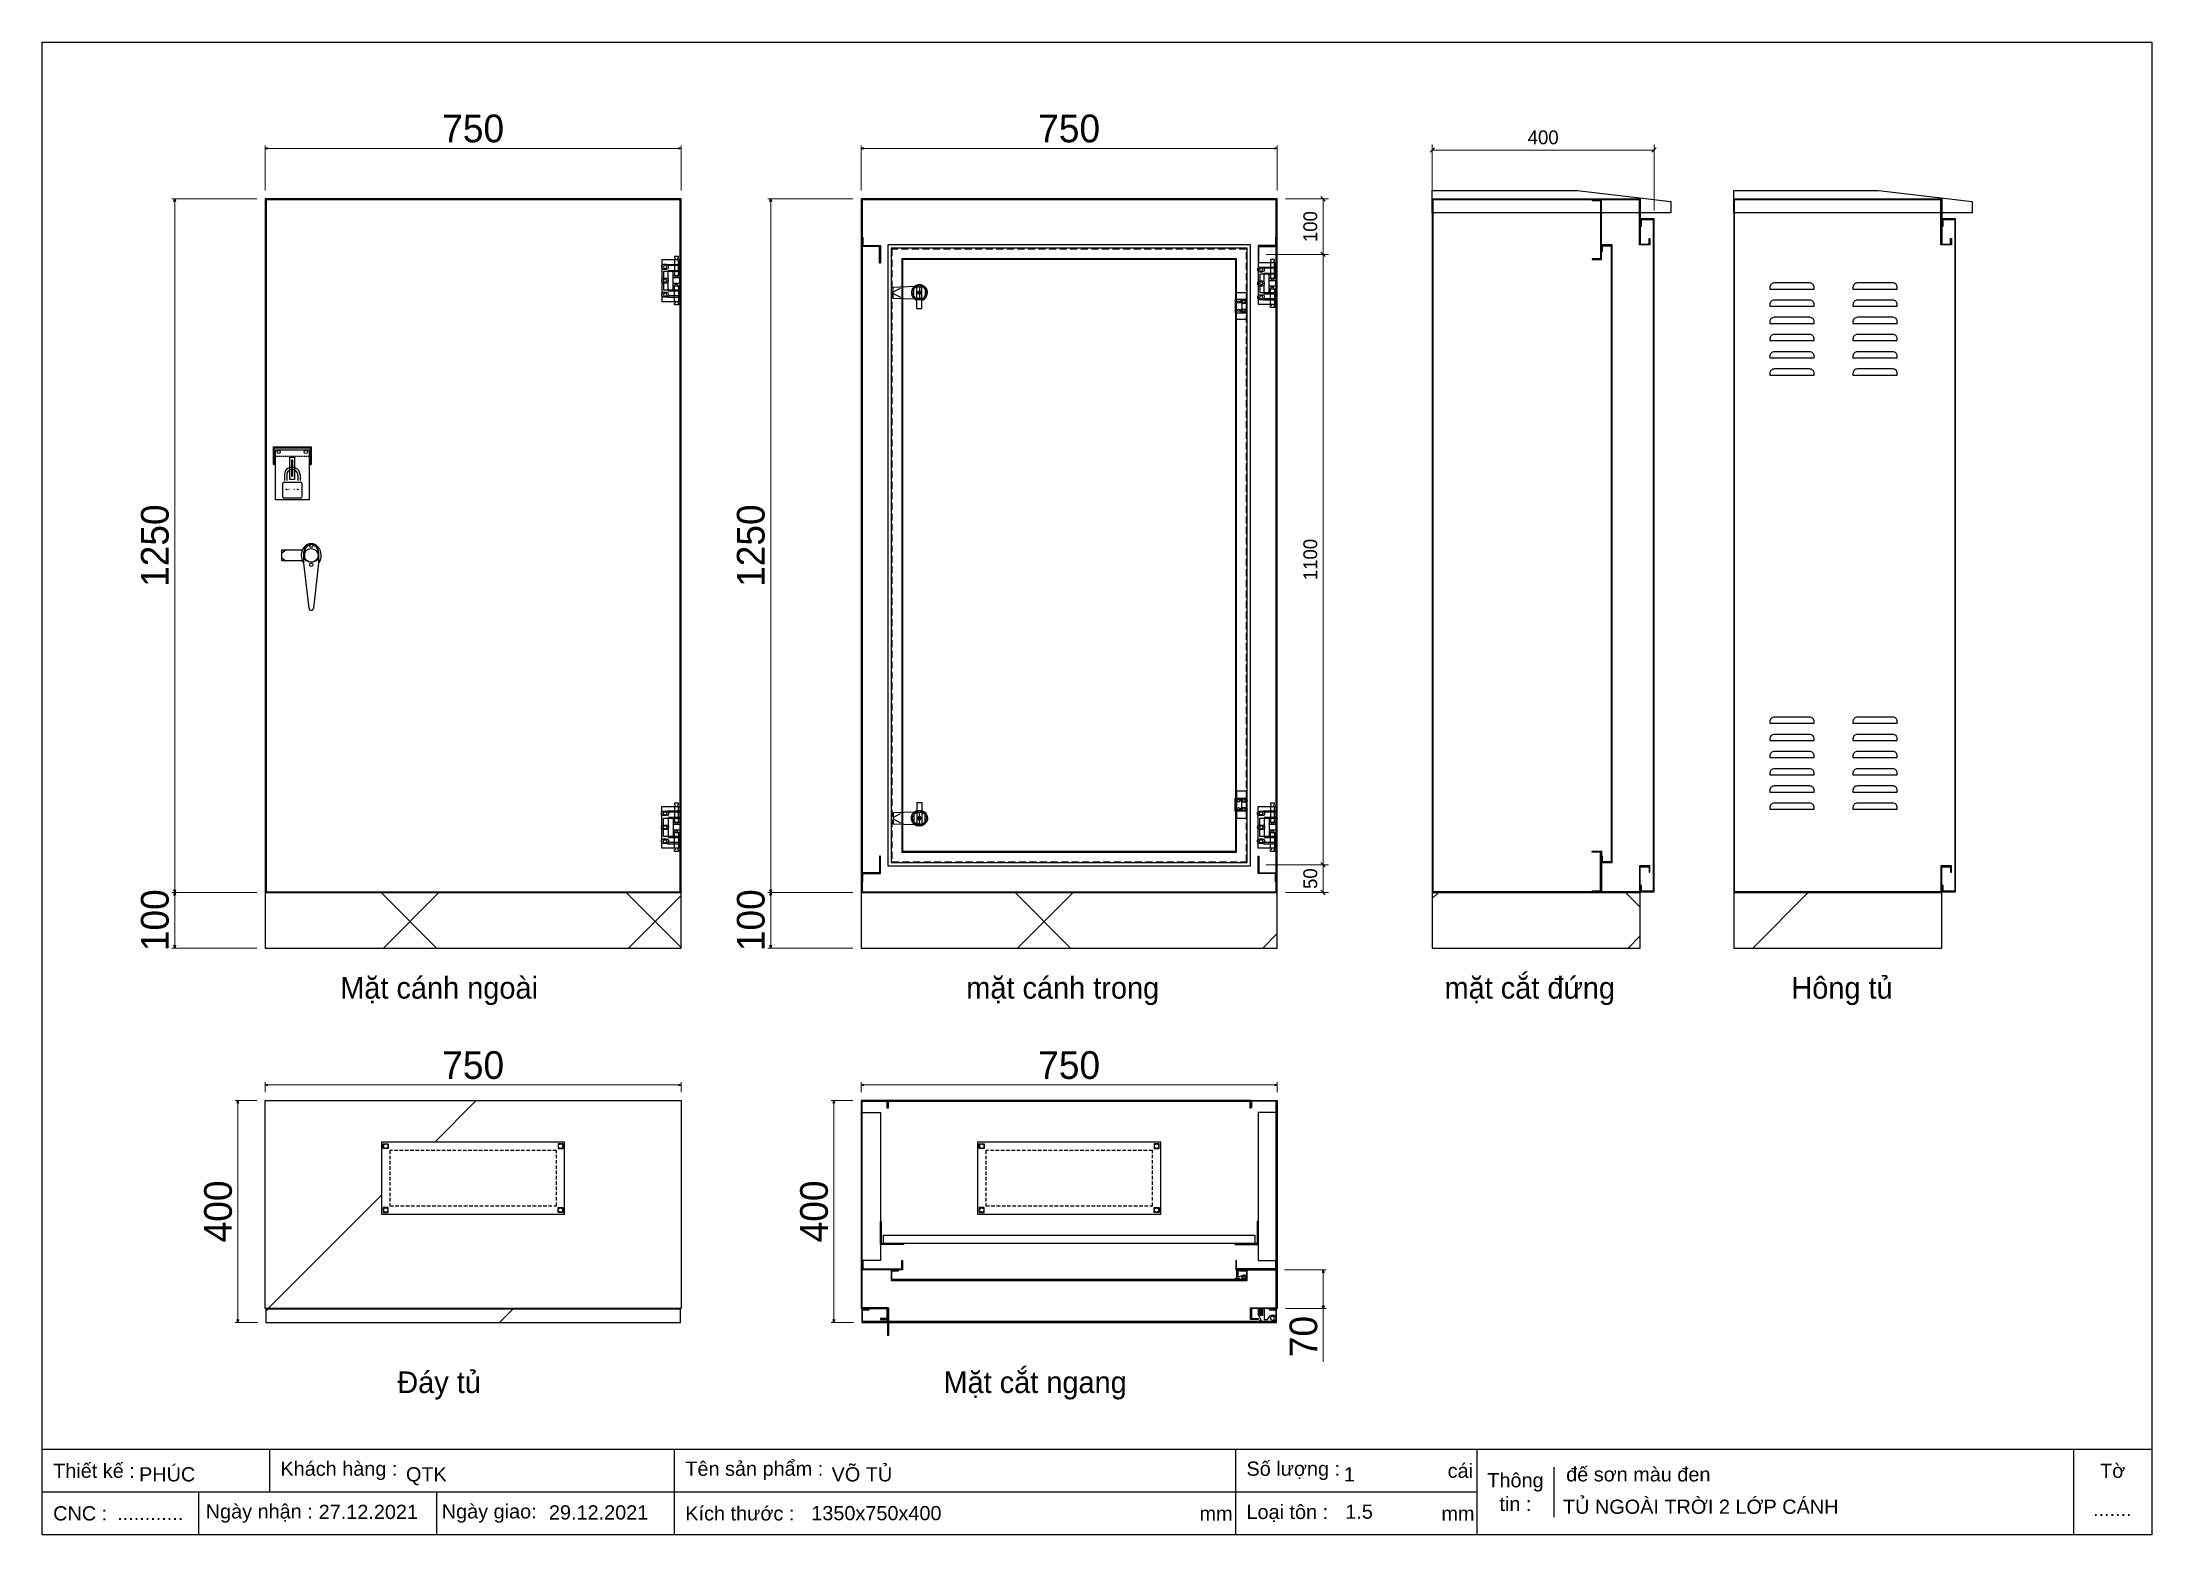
# Model space of a CAD drawing. Header units: millimetres. Extents: x 0 to 3804, y 0 to 2690.
import ezdxf

# ---------------------------------------------------------------- set-up
doc = ezdxf.new("R2010")
doc.units = ezdxf.units.MM
for name, pattern in [('DASHED', [0.75, 0.5, -0.25]), ('HIDDEN', [9.525, 6.35, -3.175]), ('HIDDENX2', [19.05, 12.7, -6.35])]:
    doc.linetypes.add(name, pattern=pattern)
for name, color, linetype in [('DIM', 253, 'Continuous'), ('FIRE PROTECTION', 1, 'Continuous'), ('Ghi chu', 7, 'Continuous'), ('HEATER', 1, 'Continuous')]:
    doc.layers.add(name, color=color, linetype=linetype)
doc.styles.add('Arial', font='arial.ttf')
doc.dimstyles.new('CNC', dxfattribs={"dimtxt": 50, "dimasz": 5, "dimexe": 5, "dimexo": 15, "dimgap": 10, "dimtad": 1, "dimdec": 0, "dimtxsty": 'Standard', "dimblk": 'OPEN30', "dimcen": 10, "dimclrd": 5, "dimclre": 5, "dimclrt": 3, "dimazin": 3, "dimtfac": 1, "dimtdec": 0, "dimtmove": 0, "dimatfit": 3, "dimldrblk": 'ARCHTICK', "dimlwd": 9, "dimlwe": 9})
doc.dimstyles.new('Dim-25', dxfattribs={"dimtxt": 25, "dimasz": 8, "dimexe": 10, "dimexo": 15, "dimgap": 10, "dimtad": 1, "dimdec": 0, "dimtxsty": 'Standard', "dimblk": 'OBLIQUE', "dimcen": 10, "dimclrd": 5, "dimclre": 5, "dimclrt": 3, "dimazin": 3, "dimtfac": 1, "dimtdec": 0, "dimtmove": 0, "dimatfit": 3, "dimldrblk": 'OBLIQUE', "dimlwd": 9, "dimlwe": 9})

msp = doc.modelspace()

# ---------------------------------------------------------------- texts
at = {"color": 2, "char_height": 39, "width": 775, "attachment_point": 5}
for s, insert in [('Mặt cánh ngoài', (715.7, 979.8)), ('mặt cánh trong', (1840.2, 979.8)), ('mặt cắt đứng', (2682.3, 979.8)), ('Hông tủ', (3245.4, 979.8)), ('Mặt cắt ngang', (1790.4, 269)), ('Đáy tủ', (715.7, 269))]:
    msp.add_mtext(s, dxfattribs=dict(at, insert=insert))

# ---------------------------------------------------------------- blocks, each defined once
blk = doc.blocks.new('*D1')
at = {"color": 0, "linetype": 'ByBlock', "lineweight": -2}
for p, q in [((402.1, 2498.4), (407.1, 2499.7)), ((407.1, 2497), (402.1, 2498.4)), ((402.1, 2498.4), (407.1, 2498.4)), ((1147.1, 2499.7), (1152.1, 2498.4)), ((1152.1, 2498.4), (1147.1, 2497)), ((1152.1, 2498.4), (1147.1, 2498.4))]:
    blk.add_line(p, q, dxfattribs=at)
at = {"layer": 'Defpoints', "color": 0, "transparency": 16777216}
for p in [(1152.1, 2498.4), (402.1, 2407.4), (1152.1, 2407.4)]:
    blk.add_point(p, dxfattribs=at)
at = {"layer": 'DIM', "color": 5, "lineweight": 9, "transparency": 16777216}
for p, q in [((402.1, 2422.4), (402.1, 2503.4)), ((407.1, 2498.4), (1147.1, 2498.4)), ((1152.1, 2422.4), (1152.1, 2503.4))]:
    blk.add_line(p, q, dxfattribs=at)
at = {"layer": 'DIM', "color": 3, "transparency": 16777216, "insert": (777.1, 2533.9), "char_height": 50, "attachment_point": 5}
blk.add_mtext('750', dxfattribs=at)
blk = doc.blocks.new('_ArchTick')
at = {"color": 0, "const_width": 0.15}
blk.add_lwpolyline([(-0.5, -0.5), (0.5, 0.5)], dxfattribs=at)
blk = doc.blocks.new('_Open30')
at = {"color": 0, "linetype": 'ByBlock', "lineweight": -2}
for p, q in [((-1, 0.27), (0, 0)), ((0, 0), (-1, -0.27)), ((0, 0), (-1, 0))]:
    blk.add_line(p, q, dxfattribs=at)
blk = doc.blocks.new('*D2')
at = {"color": 0, "linetype": 'ByBlock', "lineweight": -2}
for p, q in [((237.5, 2402.4), (238.9, 2407.4)), ((238.9, 2407.4), (240.2, 2402.4)), ((238.9, 2407.4), (238.9, 2402.4)), ((238.9, 1157.4), (237.5, 1162.4)), ((240.2, 1162.4), (238.9, 1157.4)), ((238.9, 1157.4), (238.9, 1162.4))]:
    blk.add_line(p, q, dxfattribs=at)
at = {"layer": 'Defpoints', "color": 0, "transparency": 16777216}
for p in [(402.1, 2407.4), (238.9, 1157.4), (402.1, 1157.4)]:
    blk.add_point(p, dxfattribs=at)
at = {"layer": 'DIM', "color": 5, "lineweight": 9, "transparency": 16777216}
for p, q in [((387.1, 2407.4), (233.9, 2407.4)), ((238.9, 2402.4), (238.9, 1162.4)), ((387.1, 1157.4), (233.9, 1157.4))]:
    blk.add_line(p, q, dxfattribs=at)
at = {"layer": 'DIM', "color": 3, "transparency": 16777216, "insert": (203.4, 1782.4), "char_height": 50, "attachment_point": 5, "rotation": 90}
blk.add_mtext('1250', dxfattribs=at)
blk = doc.blocks.new('*D3')
at = {"color": 0, "linetype": 'ByBlock', "lineweight": -2}
for p, q in [((237.5, 1152.4), (238.9, 1157.4)), ((238.9, 1157.4), (240.2, 1152.4)), ((238.9, 1157.4), (238.9, 1152.4)), ((238.9, 1057.4), (237.5, 1062.4)), ((240.2, 1062.4), (238.9, 1057.4)), ((238.9, 1057.4), (238.9, 1062.4))]:
    blk.add_line(p, q, dxfattribs=at)
at = {"layer": 'Defpoints', "color": 0, "transparency": 16777216}
for p in [(238.9, 1157.4), (238.9, 1057.4), (402.1, 1057.4)]:
    blk.add_point(p, dxfattribs=at)
at = {"layer": 'DIM', "color": 5, "lineweight": 9, "transparency": 16777216}
for p, q in [((238.9, 1152.4), (238.9, 1062.4)), ((253.9, 1157.4), (243.9, 1157.4)), ((387.1, 1057.4), (233.9, 1057.4))]:
    blk.add_line(p, q, dxfattribs=at)
at = {"layer": 'DIM', "color": 3, "transparency": 16777216, "insert": (203.4, 1107.4), "char_height": 50, "attachment_point": 5, "rotation": 90}
blk.add_mtext('100', dxfattribs=at)
blk = doc.blocks.new('*D4')
at = {"color": 0, "linetype": 'ByBlock', "lineweight": -2}
for p, q in [((351.5, 777.7), (352.8, 782.7)), ((352.8, 782.7), (354.2, 777.7)), ((352.8, 782.7), (352.8, 777.7)), ((352.8, 382.7), (351.5, 387.7)), ((354.2, 387.7), (352.8, 382.7)), ((352.8, 382.7), (352.8, 387.7))]:
    blk.add_line(p, q, dxfattribs=at)
at = {"layer": 'Defpoints', "color": 0, "transparency": 16777216}
for p in [(402.1, 782.7), (352.8, 382.7), (403.1, 382.7)]:
    blk.add_point(p, dxfattribs=at)
at = {"layer": 'DIM', "color": 5, "lineweight": 9, "transparency": 16777216}
for p, q in [((387.1, 782.7), (347.8, 782.7)), ((352.8, 777.7), (352.8, 387.7)), ((388.1, 382.7), (347.8, 382.7))]:
    blk.add_line(p, q, dxfattribs=at)
at = {"layer": 'DIM', "color": 3, "transparency": 16777216, "insert": (317.3, 582.7), "char_height": 50, "attachment_point": 5, "rotation": 90}
blk.add_mtext('400', dxfattribs=at)
blk = doc.blocks.new('MS308-2-1')
at = {"color": 1}
for p, q in [((-53, 4.6), (-46, 10)), ((-13.3, -14.2), (-13.3, 6.7)), ((-12.3, 6.7), (-12.3, -6.9)), ((12.3, 6.7), (12.3, -6.9)), ((13.3, 6.7), (13.3, -14.2)), ((-53, -4.6), (-46, -10)), ((-4, -95), (-13.3, -14.2)), ((13.3, -14.2), (4, -95))]:
    blk.add_line(p, q, dxfattribs=at)
blk.add_lwpolyline([(-15.8, -10), (-53, -10), (-53, 10), (-15.8, 10)], dxfattribs=at)
for centre, radius, start, end in [((0, 6.7), 13.3, 0, 180), ((0, 6.7), 12.3, 0, 180), ((0, 5.9), 17.7, 226.184, 313.816), ((0, -95), 4, 180, 0)]:
    blk.add_arc(centre, radius, start, end, dxfattribs=at)
blk.add_ellipse((0, 0), major_axis=(0, 21), ratio=0.857143, start_param=3.972003, end_param=8.594367, dxfattribs=at)
blk = doc.blocks.new('*D5')
at = {"color": 0, "linetype": 'ByBlock', "lineweight": -2}
for p, q in [((402.1, 810.6), (407.1, 811.9)), ((407.1, 809.3), (402.1, 810.6)), ((402.1, 810.6), (407.1, 810.6)), ((1147.1, 811.9), (1152.1, 810.6)), ((1152.1, 810.6), (1147.1, 809.3)), ((1152.1, 810.6), (1147.1, 810.6))]:
    blk.add_line(p, q, dxfattribs=at)
at = {"layer": 'Defpoints', "color": 0, "transparency": 16777216}
for p in [(1152.1, 810.6), (402.1, 782.7), (1152.1, 782.7)]:
    blk.add_point(p, dxfattribs=at)
at = {"layer": 'DIM', "color": 5, "lineweight": 9, "transparency": 16777216}
for p, q in [((402.1, 797.7), (402.1, 815.6)), ((407.1, 810.6), (1147.1, 810.6)), ((1152.1, 797.7), (1152.1, 815.6))]:
    blk.add_line(p, q, dxfattribs=at)
at = {"layer": 'DIM', "color": 3, "transparency": 16777216, "insert": (777.1, 846.1), "char_height": 50, "attachment_point": 5}
blk.add_mtext('750', dxfattribs=at)
blk = doc.blocks.new('HL011-1-3')
at = {"color": 1}
for p, q in [((29.5, 81), (22.5, 81)), ((22.5, 81), (22.5, 78)), ((23.5, 78), (22.5, 78)), ((23.5, 75), (23.5, 78)), ((29.5, 78), (28.5, 78)), ((28.5, 75), (28.5, 78)), ((29.5, 78), (29.5, 81)), ((11, 56), (11, 19)), ((11, 56), (32, 56)), ((20, 54), (20, 21)), ((20, 47), (32, 47)), ((32, 42.5), (20, 42.5)), ((22.5, 75), (22.5, 49)), ((23.5, 75), (22.5, 75)), ((22.5, 49), (24, 44)), ((24, 44), (28, 44)), ((29.5, 49), (28, 44)), ((28.5, 75), (29.5, 75)), ((29.5, 49), (29.5, 75)), ((11, 19), (32, 19)), ((32, 32.5), (20, 32.5)), ((20, 28), (32, 28)), ((22.5, 26), (24, 31)), ((22.5, 0), (22.5, 26)), ((23.5, 0), (22.5, 0)), ((23.5, 0), (23.5, -3)), ((24, 31), (28, 31)), ((29.5, 26), (28, 31)), ((28.5, 0), (28.5, -3)), ((28.5, 0), (29.5, 0)), ((29.5, 26), (29.5, 0)), ((22.5, -6), (22.5, -3)), ((23.5, -3), (22.5, -3)), ((29.5, -6), (22.5, -6)), ((29.5, -3), (28.5, -3)), ((29.5, -3), (29.5, -6))]:
    blk.add_line(p, q, dxfattribs=at)
for points in [[(32, 19), (32, 0), (0, 0), (0, 75), (32, 75), (32, 56)], [(32, 28), (32, 21), (3, 21), (3, 54), (32, 54), (32, 47)], [(32, 42.5), (32, 32.5)]]:
    blk.add_lwpolyline(points, dxfattribs=at)
for points in [[(10, 67), (32, 67), (32, 65), (10, 65)], [(10, 8), (32, 8), (32, 10), (10, 10)]]:
    blk.add_lwpolyline(points, close=True, dxfattribs=at)
for centre in [(5.5, 62.5), (5.5, 37.5), (5.5, 12.5)]:
    blk.add_circle(centre, 3, dxfattribs=at)
blk = doc.blocks.new('*D6')
at = {"color": 0, "linetype": 'ByBlock', "lineweight": -2}
for p, q in [((1476.8, 2498.4), (1481.8, 2499.7)), ((1481.8, 2497), (1476.8, 2498.4)), ((1476.8, 2498.4), (1481.8, 2498.4)), ((2221.8, 2499.7), (2226.8, 2498.4)), ((2226.8, 2498.4), (2221.8, 2497)), ((2226.8, 2498.4), (2221.8, 2498.4))]:
    blk.add_line(p, q, dxfattribs=at)
at = {"layer": 'Defpoints', "color": 0, "transparency": 16777216}
for p in [(2226.8, 2498.4), (1476.8, 2407.4), (2226.8, 2407.4)]:
    blk.add_point(p, dxfattribs=at)
at = {"layer": 'DIM', "color": 5, "lineweight": 9, "transparency": 16777216}
for p, q in [((1476.8, 2422.4), (1476.8, 2503.4)), ((1481.8, 2498.4), (2221.8, 2498.4)), ((2226.8, 2422.4), (2226.8, 2503.4))]:
    blk.add_line(p, q, dxfattribs=at)
at = {"layer": 'DIM', "color": 3, "transparency": 16777216, "insert": (1851.8, 2533.9), "char_height": 50, "attachment_point": 5}
blk.add_mtext('750', dxfattribs=at)
blk = doc.blocks.new('*D7')
at = {"color": 0, "linetype": 'ByBlock', "lineweight": -2}
for p, q in [((1312.2, 2402.4), (1313.6, 2407.4)), ((1313.6, 2407.4), (1314.9, 2402.4)), ((1313.6, 2407.4), (1313.6, 2402.4)), ((1313.6, 1157.4), (1312.2, 1162.4)), ((1314.9, 1162.4), (1313.6, 1157.4)), ((1313.6, 1157.4), (1313.6, 1162.4))]:
    blk.add_line(p, q, dxfattribs=at)
at = {"layer": 'Defpoints', "color": 0, "transparency": 16777216}
for p in [(1476.8, 2407.4), (1313.6, 1157.4), (1476.8, 1157.4)]:
    blk.add_point(p, dxfattribs=at)
at = {"layer": 'DIM', "color": 5, "lineweight": 9, "transparency": 16777216}
for p, q in [((1461.8, 2407.4), (1308.6, 2407.4)), ((1313.6, 2402.4), (1313.6, 1162.4)), ((1461.8, 1157.4), (1308.6, 1157.4))]:
    blk.add_line(p, q, dxfattribs=at)
at = {"layer": 'DIM', "color": 3, "transparency": 16777216, "insert": (1278, 1782.4), "char_height": 50, "attachment_point": 5, "rotation": 90}
blk.add_mtext('1250', dxfattribs=at)
blk = doc.blocks.new('*D8')
at = {"color": 0, "linetype": 'ByBlock', "lineweight": -2}
for p, q in [((1312.2, 1152.4), (1313.6, 1157.4)), ((1313.6, 1157.4), (1314.9, 1152.4)), ((1313.6, 1157.4), (1313.6, 1152.4)), ((1313.6, 1057.4), (1312.2, 1062.4)), ((1314.9, 1062.4), (1313.6, 1057.4)), ((1313.6, 1057.4), (1313.6, 1062.4))]:
    blk.add_line(p, q, dxfattribs=at)
at = {"layer": 'Defpoints', "color": 0, "transparency": 16777216}
for p in [(1313.6, 1157.4), (1313.6, 1057.4), (1476.8, 1057.4)]:
    blk.add_point(p, dxfattribs=at)
at = {"layer": 'DIM', "color": 5, "lineweight": 9, "transparency": 16777216}
for p, q in [((1313.6, 1152.4), (1313.6, 1062.4)), ((1328.6, 1157.4), (1318.6, 1157.4)), ((1461.8, 1057.4), (1308.6, 1057.4))]:
    blk.add_line(p, q, dxfattribs=at)
at = {"layer": 'DIM', "color": 3, "transparency": 16777216, "insert": (1278, 1107.4), "char_height": 50, "attachment_point": 5, "rotation": 90}
blk.add_mtext('100', dxfattribs=at)
blk = doc.blocks.new('ovan6x9')
at = {"color": 2}
for p, q in [((2, 6), (8, 6)), ((2, 0), (8, 0))]:
    blk.add_line(p, q, dxfattribs=at)
for centre, start, end in [((2, 3), 90, 270), ((8, 3), 270, 90)]:
    blk.add_arc(centre, 3, start, end, dxfattribs=at)
blk = doc.blocks.new('HL036-1-1')
at = {"color": 1}
blk.add_line((9.5, 36.2), (9.5, 12.2), dxfattribs=at)
for points in [[(0, 48.5), (17.5, 48.5), (17.5, 0), (0, 0)], [(-2.5, 12.2), (17.5, 12.2), (17.5, 36.2), (-2.5, 36.2)]]:
    blk.add_lwpolyline(points, close=True, dxfattribs=at)
for centre, radius in [((3.5, 31.8), 2), ((3.5, 16.8), 2), ((12.7, 32.5), 2.5), ((12.7, 16), 2.5)]:
    blk.add_circle(centre, radius, dxfattribs=at)
blk = doc.blocks.new('SDGFGHGHG')
at = {"layer": 'HEATER'}
for p, q in [((860935.9, 570742), (860935.9, 570784.3)), ((860944.9, 570742), (860944.9, 570784.3)), ((860892.9, 570780.5), (860931.6, 570782)), ((860892.9, 570760.5), (860892.9, 570780.5)), ((860892.9, 570771.9), (860906.3, 570778.7)), ((860892.9, 570769.1), (860906.3, 570762.4)), ((860892.9, 570760.5), (860931.6, 570759.1)), ((860937.5, 570771.3), (860939.5, 570771.3)), ((860937.5, 570769.8), (860939.5, 570769.8)), ((860939.5, 570773.5), (860939.5, 570771.3)), ((860939.5, 570769.8), (860939.5, 570767.6)), ((860941.3, 570773.5), (860941.3, 570771.3)), ((860941.3, 570771.3), (860943.4, 570771.3)), ((860941.3, 570769.8), (860941.3, 570767.6)), ((860941.3, 570769.8), (860943.4, 570769.8)), ((860935.9, 570742), (860944.9, 570742))]:
    blk.add_line(p, q, dxfattribs=at)
blk.add_circle((860940.4, 570770.5), 3.08, dxfattribs=at)
blk.add_arc((860940.4, 570770.5), 14.5, 288.08, 251.92, dxfattribs=at)
blk = doc.blocks.new('SĐFHGGH')
at = {"layer": 'HEATER'}
for points in [[(860928.8, 570702.4), (860927.4, 570702.4), (860927.4, 570708.4), (860928.8, 570708.4)], [(860943.4, 570717), (860943.4, 570718.4), (860937.4, 570718.4), (860937.4, 570717)], [(860952.1, 570702.4), (860953.4, 570702.4), (860953.4, 570708.4), (860952.1, 570708.4)], [(860943.4, 570693.8), (860943.4, 570692.4), (860937.4, 570692.4), (860937.4, 570693.8)]]:
    blk.add_lwpolyline(points, dxfattribs=at)
for start, end in [(104.4775, 165.5225), (14.4775, 75.5225), (194.4775, 255.5225), (284.4775, 345.5225)]:
    blk.add_arc((860940.4, 570705.4), 12, start, end, dxfattribs=at)
blk = doc.blocks.new('MS722')
for name, p in [('SDGFGHGHG', (-860940.4, -570770.5)), ('SĐFHGGH', (-860940.4, -570705.4))]:
    blk.add_blockref(name, p)
blk = doc.blocks.new('khoa Viettep')
at = {"color": 1}
for p, q in [((-14, 42), (-14, 32)), ((-10, 41.6), (-10, 32)), ((10, 41.6), (10, 32)), ((14, 42), (14, 32)), ((-17, 2), (-17, 27)), ((-15, 29), (15, 29)), ((15, 0), (-15, 0)), ((17, 27), (17, 2))]:
    blk.add_line(p, q, dxfattribs=at)
for centre in [(-10.4, 15.8), (10.4, 15.8)]:
    blk.add_circle(centre, 0.5, dxfattribs=at)
for centre, radius, start, end in [((0, 42), 14, 100.2846, 180), ((0, 42), 10, 104.4735, 182.1921), ((0, 42), 14, 360, 100.2846), ((0, 42), 10, 357.8079, 104.4735), ((-15, 27), 2, 90, 180), ((-15, 2), 2, 180, 270), ((15, 27), 2, 0, 90), ((15, 2), 2, 270, 0)]:
    blk.add_arc(centre, radius, start, end, dxfattribs=at)
at = {"color": 1, "insert": (0, 15.8), "char_height": 2.8, "width": 22.864, "attachment_point": 5}
blk.add_mtext('{\\f.VnArialH|b0|i0|c0|p34;viÖt tiÖp}', dxfattribs=at)
blk = doc.blocks.new('KHUNG CHUẨN')
at = {"color": 7}
for p, q in [((19889.2, -28535.2), (16919.2, -28535.2)), ((17239.2, -28535.2), (17239.2, -28595.2)), ((17809.2, -28535.2), (17809.2, -28655.2)), ((18599.2, -28535.2), (18599.2, -28655.2)), ((18939.2, -28535.2), (18939.2, -28655.2)), ((19779.2, -28535.2), (19779.2, -28655.2)), ((19047.6, -28560.2), (19047.6, -28630.2)), ((18939.2, -28595.2), (16919.2, -28595.2)), ((17139.2, -28595.2), (17139.2, -28655.2)), ((17474.2, -28595.2), (17474.2, -28655.2))]:
    blk.add_line(p, q, dxfattribs=at)
blk.add_lwpolyline([(16919.2, -26555.2), (19889.2, -26555.2), (19889.2, -28655.2), (16919.2, -28655.2)], close=True, dxfattribs=at)
at = {"color": 2, "char_height": 20, "style": 'Arial'}
for s, insert, width, attachment_point in [('  Thiết kế :', (16919.2, -28565.2), 917.634, 4), ('  Khách hàng :', (17239.2, -28565.2), 917.634, 4), ('  Tên sản phẩm :', (17809.2, -28565.2), 917.634, 4), ('  Số lượng :', (18599.2, -28565.2), 917.634, 4), ('cái', (18897.9, -28565.2), 63.517, 4), ('Thông\\Ptin :', (18993.4, -28595.2), 108.311, 5), ('Tờ', (19834.2, -28565.2), 110, 5), ('  CNC :', (16919.2, -28625.2), 917.634, 4), ('  Ngày nhận :', (17134, -28625.2), 556.651, 4), ('  Ngày giao:', (17466.3, -28625.2), 556.651, 4), ('  Kích thước :', (17809.2, -28625.2), 917.634, 4), ('mm', (18548.6, -28625.2), 73.831, 4), ('  Loại tôn :', (18599.2, -28625.2), 917.634, 4), ('mm', (18889.2, -28625.2), 917.634, 4)]:
    blk.add_mtext(s, dxfattribs=dict(at, insert=insert, width=width, attachment_point=attachment_point))
at = {"color": 3, "style": 'Arial'}
for tag, p in [('#01', (17055.6, -28580.1)), ('#02', (17431.4, -28580.1)), ('#03', (18030.6, -28580.1)), ('#08', (18751.7, -28580.1)), ('#10', (19064.8, -28580.1)), ('#04', (17024.8, -28634.6)), ('#05', (17308.5, -28633)), ('#06', (17632.7, -28633.7)), ('#07', (18002, -28634.7)), ('#09', (18753.8, -28632.6)), ('#11', (19060.3, -28625.7)), ('#12', (19806.5, -28628.9))]:
    blk.add_attdef(tag, p, '', height=20, dxfattribs=at)
blk = doc.blocks.new('*D9')
at = {"color": 0, "linetype": 'ByBlock', "lineweight": -2}
for p, q in [((2510.5, 2499.3), (2502.5, 2491.3)), ((2902.5, 2491.3), (2910.5, 2499.3))]:
    blk.add_line(p, q, dxfattribs=at)
at = {"color": 5, "lineweight": 9, "ltscale": 3, "transparency": 16777216}
for p, q in [((2506.5, 2422.4), (2506.5, 2505.3)), ((2506.5, 2495.3), (2906.5, 2495.3)), ((2906.5, 2386.4), (2906.5, 2505.3))]:
    blk.add_line(p, q, dxfattribs=at)
at = {"layer": 'Defpoints', "color": 0, "ltscale": 3, "transparency": 16777216}
for p in [(2906.5, 2495.3), (2506.5, 2407.4), (2906.5, 2371.4)]:
    blk.add_point(p, dxfattribs=at)
at = {"color": 3, "ltscale": 3, "transparency": 16777216, "insert": (2706.5, 2518.1), "char_height": 25, "attachment_point": 5}
blk.add_mtext('400', dxfattribs=at)
blk = doc.blocks.new('_Oblique')
at = {"color": 0, "linetype": 'ByBlock', "lineweight": -2}
blk.add_line((-0.5, -0.5), (0.5, 0.5), dxfattribs=at)
blk = doc.blocks.new('*D10')
at = {"color": 5, "lineweight": 9, "ltscale": 3, "transparency": 16777216}
for p, q in [((2207.3, 1207.4), (2319.5, 1207.4)), ((2309.5, 1157.4), (2309.5, 1207.4)), ((2241.8, 1157.4), (2319.5, 1157.4))]:
    blk.add_line(p, q, dxfattribs=at)
at = {"color": 0, "linetype": 'ByBlock', "lineweight": -2}
for p, q in [((2313.5, 1203.4), (2305.5, 1211.4)), ((2305.5, 1161.4), (2313.5, 1153.4))]:
    blk.add_line(p, q, dxfattribs=at)
at = {"layer": 'Defpoints', "color": 0, "ltscale": 3, "transparency": 16777216}
for p in [(2192.3, 1207.4), (2309.5, 1207.4), (2226.8, 1157.4)]:
    blk.add_point(p, dxfattribs=at)
at = {"color": 3, "ltscale": 3, "transparency": 16777216, "insert": (2286.7, 1182.4), "char_height": 25, "attachment_point": 5, "rotation": 90}
blk.add_mtext('50', dxfattribs=at)
blk = doc.blocks.new('*D11')
at = {"color": 5, "lineweight": 9, "ltscale": 3, "transparency": 16777216}
for p, q in [((2207.3, 2307.4), (2319.5, 2307.4)), ((2309.5, 1207.4), (2309.5, 2307.4)), ((2207.3, 1207.4), (2319.5, 1207.4))]:
    blk.add_line(p, q, dxfattribs=at)
at = {"color": 0, "linetype": 'ByBlock', "lineweight": -2}
for p, q in [((2313.5, 2303.4), (2305.5, 2311.4)), ((2305.5, 1211.4), (2313.5, 1203.4))]:
    blk.add_line(p, q, dxfattribs=at)
at = {"layer": 'Defpoints', "color": 0, "ltscale": 3, "transparency": 16777216}
for p in [(2192.3, 2307.4), (2309.5, 2307.4), (2192.3, 1207.4)]:
    blk.add_point(p, dxfattribs=at)
at = {"color": 3, "ltscale": 3, "transparency": 16777216, "insert": (2286.7, 1757.4), "char_height": 25, "attachment_point": 5, "rotation": 90}
blk.add_mtext('1100', dxfattribs=at)
blk = doc.blocks.new('*D12')
at = {"color": 5, "lineweight": 9, "ltscale": 3, "transparency": 16777216}
for p, q in [((2241.8, 2407.4), (2319.5, 2407.4)), ((2309.5, 2307.4), (2309.5, 2407.4)), ((2207.3, 2307.4), (2319.5, 2307.4))]:
    blk.add_line(p, q, dxfattribs=at)
at = {"color": 0, "linetype": 'ByBlock', "lineweight": -2}
for p, q in [((2313.5, 2403.4), (2305.5, 2411.4)), ((2305.5, 2311.4), (2313.5, 2303.4))]:
    blk.add_line(p, q, dxfattribs=at)
at = {"layer": 'Defpoints', "color": 0, "ltscale": 3, "transparency": 16777216}
for p in [(2226.8, 2407.4), (2309.5, 2407.4), (2192.3, 2307.4)]:
    blk.add_point(p, dxfattribs=at)
at = {"color": 3, "ltscale": 3, "transparency": 16777216, "insert": (2286.7, 2357.4), "char_height": 25, "attachment_point": 5, "rotation": 90}
blk.add_mtext('100', dxfattribs=at)
blk = doc.blocks.new('*D13')
at = {"color": 0, "linetype": 'ByBlock', "lineweight": -2}
for p, q in [((1426.2, 777.7), (1427.5, 782.7)), ((1427.5, 782.7), (1428.9, 777.7)), ((1427.5, 782.7), (1427.5, 777.7)), ((1427.5, 382.7), (1426.2, 387.7)), ((1428.9, 387.7), (1427.5, 382.7)), ((1427.5, 382.7), (1427.5, 387.7))]:
    blk.add_line(p, q, dxfattribs=at)
at = {"layer": 'Defpoints', "color": 0, "transparency": 16777216}
for p in [(1476.8, 782.7), (1427.5, 382.7), (1477.8, 382.7)]:
    blk.add_point(p, dxfattribs=at)
at = {"layer": 'DIM', "color": 5, "lineweight": 9, "transparency": 16777216}
for p, q in [((1461.8, 782.7), (1422.5, 782.7)), ((1427.5, 777.7), (1427.5, 387.7)), ((1462.8, 382.7), (1422.5, 382.7))]:
    blk.add_line(p, q, dxfattribs=at)
at = {"layer": 'DIM', "color": 3, "transparency": 16777216, "insert": (1392, 582.7), "char_height": 50, "attachment_point": 5, "rotation": 90}
blk.add_mtext('400', dxfattribs=at)
blk = doc.blocks.new('*D14')
at = {"color": 0, "linetype": 'ByBlock', "lineweight": -2}
for p, q in [((1476.8, 810.6), (1481.8, 811.9)), ((1481.8, 809.3), (1476.8, 810.6)), ((1476.8, 810.6), (1481.8, 810.6)), ((2221.8, 811.9), (2226.8, 810.6)), ((2226.8, 810.6), (2221.8, 809.3)), ((2226.8, 810.6), (2221.8, 810.6))]:
    blk.add_line(p, q, dxfattribs=at)
at = {"layer": 'Defpoints', "color": 0, "transparency": 16777216}
for p in [(2226.8, 810.6), (1476.8, 782.7), (2226.8, 782.7)]:
    blk.add_point(p, dxfattribs=at)
at = {"layer": 'DIM', "color": 5, "lineweight": 9, "transparency": 16777216}
for p, q in [((1476.8, 797.7), (1476.8, 815.6)), ((1481.8, 810.6), (2221.8, 810.6)), ((2226.8, 797.7), (2226.8, 815.6))]:
    blk.add_line(p, q, dxfattribs=at)
at = {"layer": 'DIM', "color": 3, "transparency": 16777216, "insert": (1851.8, 846.1), "char_height": 50, "attachment_point": 5}
blk.add_mtext('750', dxfattribs=at)
blk = doc.blocks.new('*D15')
at = {"color": 0, "linetype": 'ByBlock', "lineweight": -2}
for p, q in [((2308.6, 472.7), (2310, 477.7)), ((2310, 477.7), (2311.3, 472.7)), ((2310, 477.7), (2310, 472.7)), ((2310, 407.7), (2308.6, 412.7)), ((2311.3, 412.7), (2310, 407.7)), ((2310, 407.7), (2310, 412.7))]:
    blk.add_line(p, q, dxfattribs=at)
at = {"layer": 'Defpoints', "color": 0, "transparency": 16777216}
for p in [(2225.3, 477.7), (2226.8, 407.7), (2310, 407.7)]:
    blk.add_point(p, dxfattribs=at)
at = {"layer": 'DIM', "color": 5, "lineweight": 9, "transparency": 16777216}
for p, q in [((2240.3, 477.7), (2315, 477.7)), ((2310, 472.7), (2310, 412.7)), ((2241.8, 407.7), (2315, 407.7)), ((2310, 407.7), (2310, 311.6))]:
    blk.add_line(p, q, dxfattribs=at)
at = {"layer": 'DIM', "color": 3, "transparency": 16777216, "insert": (2274.5, 357.2), "char_height": 50, "attachment_point": 5, "rotation": 90}
blk.add_mtext('70', dxfattribs=at)
blk = doc.blocks.new('HL011-1-4')
h = blk.add_hatch()
h.set_pattern_fill('ANSI31', color=2, scale=0.5, style=0)
h.paths.add_polyline_path([(2.5, 0), (8.5, 0), (8.5, 12), (2.5, 12)])
at = {"color": 1}
for p, q in [((7, 23.5), (0, 10)), ((0, 0), (0, 10)), ((11, 0), (0, 0)), ((7, 23.5), (26, 23.5)), ((11, 0), (11, 19.5)), ((11, 19.5), (17, 19.5)), ((17, 19.5), (21.2, 13.9))]:
    blk.add_line(p, q, dxfattribs=at)
at = {"color": 2}
blk.add_lwpolyline([(2.5, 0), (2.5, 12), (8.5, 12), (8.5, 0)], dxfattribs=at)
at = {"color": 1}
blk.add_lwpolyline([(5.7, 21), (3, 21), (3, 23.5), (7, 23.5)], dxfattribs=at)
blk.add_circle((26, 17.5), 3.5, dxfattribs=at)
blk.add_arc((26, 17.5), 6, 216.8699, 90, dxfattribs=at)
blk = doc.blocks.new('HL036-1-2')
at = {"layer": 'Ghi chu', "color": 1}
for p, q in [((-3, 17.8), (-18.9, 17.8)), ((-18.9, 15.8), (-18.9, 17.8)), ((-12.1, 15.8), (-18.9, 15.8)), ((-16.4, 1), (-16.4, 14)), ((-15.6, 15), (-3.9, 17.7)), ((0, 0), (-15.4, 0)), ((-14.4, 3), (-14.4, 11.9)), ((0, 2), (-13.4, 2)), ((-13.1, 12.8), (-4.3, 9.8)), ((-6.2, 2), (-6.2, 0)), ((-1.2, 2), (-1.2, 0)), ((0, 0), (0, 2))]:
    blk.add_line(p, q, dxfattribs=at)
for radius in [4.1, 2.1]:
    blk.add_circle((-3, 13.7), radius, dxfattribs=at)
for centre, start, end in [((-15.4, 14), 102.9616, 180), ((-15.4, 1), 180, 270), ((-13.4, 11.9), 71.3254, 180), ((-13.4, 3), 180, 270)]:
    blk.add_arc(centre, 1, start, end, dxfattribs=at)

# ---------------------------------------------------------------- dimensions: what is measured, and where the dimension line sits
at = {"ltscale": 3}
dim = msp.add_linear_dim(base=(2906.5, 2495.3), p1=(2506.5, 2407.4), p2=(2906.5, 2371.4), dimstyle='Dim-25', dxfattribs=at)
dim.commit()
dim.dimension.update_dxf_attribs({"geometry": '*D9', "text_midpoint": (2706.5, 2518.1)})
for base, p1, p2, picture, middle in [((2309.5, 2407.4), (2192.3, 2307.4), (2226.8, 2407.4), '*D12', (2286.7, 2357.4)), ((2309.5, 2307.4), (2192.3, 1207.4), (2192.3, 2307.4), '*D11', (2286.7, 1757.4))]:
    dim = msp.add_linear_dim(base=base, p1=p1, p2=p2, angle=90, dimstyle='Dim-25', dxfattribs=at)
    dim.commit()
    dim.dimension.update_dxf_attribs({"geometry": picture, "text_midpoint": middle})
dim = msp.add_linear_dim(base=(2309.5, 1207.4), p1=(2226.8, 1157.4), p2=(2192.3, 1207.4), angle=90, dimstyle='Dim-25', dxfattribs=at)
dim.commit()
dim.dimension.update_dxf_attribs({"geometry": '*D10', "text_midpoint": (2309.5, 1182.4), "dimtype": 160})
at = {"layer": 'DIM'}
for base, p1, p2, picture, middle in [((1152.1, 2498.4), (402.1, 2407.4), (1152.1, 2407.4), '*D1', (777.1, 2533.9)), ((2226.8, 2498.4), (1476.8, 2407.4), (2226.8, 2407.4), '*D6', (1851.8, 2533.9)), ((1152.1, 810.6), (402.1, 782.7), (1152.1, 782.7), '*D5', (777.1, 846.1)), ((2226.8, 810.6), (1476.8, 782.7), (2226.8, 782.7), '*D14', (1851.8, 846.1))]:
    dim = msp.add_linear_dim(base=base, p1=p1, p2=p2, dimstyle='CNC', dxfattribs=at)
    dim.commit()
    dim.dimension.update_dxf_attribs({"geometry": picture, "text_midpoint": middle})
for base, p1, p2, picture, middle in [((238.9, 1157.4), (402.1, 2407.4), (402.1, 1157.4), '*D2', (203.4, 1782.4)), ((1313.6, 1157.4), (1476.8, 2407.4), (1476.8, 1157.4), '*D7', (1278, 1782.4)), ((352.8, 382.7), (402.1, 782.7), (403.1, 382.7), '*D4', (317.3, 582.7)), ((1427.5, 382.7), (1476.8, 782.7), (1477.8, 382.7), '*D13', (1392, 582.7)), ((2310, 407.7), (2225.3, 477.7), (2226.8, 407.7), '*D15', (2274.5, 357.2))]:
    dim = msp.add_linear_dim(base=base, p1=p1, p2=p2, angle=90, dimstyle='CNC', dxfattribs=at)
    dim.commit()
    dim.dimension.update_dxf_attribs({"geometry": picture, "text_midpoint": middle})
for base, p1, p2, picture, middle in [((238.9, 1057.4), (238.9, 1157.4), (402.1, 1057.4), '*D3', (238.9, 1107.4)), ((1313.6, 1057.4), (1313.6, 1157.4), (1476.8, 1057.4), '*D8', (1313.6, 1107.4))]:
    dim = msp.add_linear_dim(base=base, p1=p1, p2=p2, angle=90, dimstyle='CNC', dxfattribs=at)
    dim.commit()
    dim.dimension.update_dxf_attribs({"geometry": picture, "text_midpoint": middle, "dimtype": 160})

# ---------------------------------------------------------------- hatches: boundary and pattern name
h = msp.add_hatch()
h.set_pattern_fill('ANSI31', scale=0.2, style=0)
h.set_pattern_definition([(45, (8974.19755, -6170.97696), (-0.0898025612, 0.0898025612), [])])
h.paths.add_polyline_path([(450.1, 1906.9), (451.6, 1906.9), (451.6, 1936.9), (450.1, 1936.9)])
at = {"ltscale": 3}
h = msp.add_hatch(dxfattribs=at)
h.set_pattern_fill('ANSI38', color=256, scale=50, style=0)
h.set_pattern_definition([(45, (0, 0), (-220.97, 220.97), []), (135, (0, 0), (-662.91, 220.97), [781.25, -468.75])])
h.paths.add_polyline_path([(402.1, 1057.4), (1152.1, 1057.4), (1152.1, 1157.4), (402.1, 1157.4)])
h = msp.add_hatch(dxfattribs=at)
h.set_pattern_fill('ANSI38', color=256, scale=50, style=0)
h.set_pattern_definition([(45, (53734.48, 0), (-220.9709, 220.9709), []), (135, (53734.48, 0), (-662.9126, 220.9709), [781.25, -468.75])])
h.paths.add_polyline_path([(1476.8, 1057.4), (2226.8, 1057.4), (2226.8, 1157.4), (1476.8, 1157.4)])
h = msp.add_hatch(dxfattribs=at)
h.set_pattern_fill('ANSI38', color=256, scale=50, style=0)
h.set_pattern_definition([(45, (105216.5, 0), (-220.9709, 220.9709), []), (135, (105216.5, 0), (-662.9126, 220.9709), [781.25, -468.75])])
h.paths.add_polyline_path([(2506.5, 1057.4), (2881.5, 1057.4), (2881.5, 1157.4), (2506.5, 1157.4)])
h = msp.add_hatch(dxfattribs=at)
h.set_pattern_fill('ANSI38', color=256, scale=50, style=0)
h.set_pattern_definition([(45, (132400.05, 0), (-220.9709, 220.9709), []), (135, (132400.05, 0), (-662.9126, 220.9709), [781.25, -468.75])])
h.paths.add_polyline_path([(3050.1, 1057.4), (3425.1, 1057.4), (3425.1, 1157.4), (3050.1, 1157.4)])
h = msp.add_hatch(dxfattribs=at)
h.set_pattern_fill('ANSI31', color=256, scale=200, style=0)
h.set_pattern_definition([(45, (0, 0), (-3535.5, 3535.5), [])])
h.paths.add_polyline_path([(612.1, 707.7), (612.1, 577.7), (942.1, 577.7), (942.1, 707.7)], flags=16)
h.paths.add_polyline_path([(402.1, 782.7), (1152.1, 782.7), (1152.1, 407.7), (402.1, 407.7)])
h = msp.add_hatch(dxfattribs=at)
h.set_pattern_fill('ANSI31', color=256, scale=100, angle=75, style=0)
h.set_pattern_definition([(195, (0, 0), (323.5, -1207.4), [])])
h.paths.add_polyline_path([(612.1, 707.7), (612.1, 577.7), (942.1, 577.7), (942.1, 707.7)])
h = msp.add_hatch(dxfattribs=at)
h.set_pattern_fill('ANSI31', color=256, scale=50, angle=90, style=0)
h.set_pattern_definition([(225, (0, 0), (220.97, -220.97), [])])
h.paths.add_polyline_path([(1151.1, 406.7), (403.1, 406.7), (403.1, 382.7), (1151.1, 382.7)])
h = msp.add_hatch(dxfattribs=at)
h.set_pattern_fill('ANSI31', color=256, style=0)
h.set_pattern_definition([(45, (1074.6896, 0), (-0.088388348, 0.088388348), [])])
h.paths.add_polyline_path([(1524.8, 409.2), (1526.3, 409.2), (1526.3, 359.2), (1524.8, 359.2)])

# ---------------------------------------------------------------- linework, layer by layer
for p, q in [((1581.8, 2248.6), (1581.8, 2228.1)), ((1581.8, 1281.1), (1581.8, 1301.6)), ((1524.8, 378.2), (1526.3, 378.2)), ((1524.8, 365.2), (1526.3, 365.2))]:
    msp.add_line(p, q, dxfattribs=at)
at = {"color": 6}
for p, q in [((416.9, 1928.9), (416.9, 1960.4)), ((416.9, 1960.4), (484.9, 1960.4)), ((418.4, 1928.9), (418.4, 1958.9)), ((418.4, 1958.9), (483.4, 1958.9)), ((483.4, 1958.9), (483.4, 1928.9)), ((484.9, 1960.4), (484.9, 1928.9)), ((416.9, 1928.9), (418.4, 1928.9)), ((483.4, 1928.9), (484.9, 1928.9))]:
    msp.add_line(p, q, dxfattribs=at)
at = {"color": 6, "linetype": 'DASHED', "ltscale": 5}
msp.add_line((418.4, 1943.9), (483.4, 1943.9), dxfattribs=at)
for points in [[(402.1, 1157.4), (1152.1, 1157.4), (1152.1, 2407.4), (402.1, 2407.4)], [(403.6, 1158.9), (1150.6, 1158.9), (1150.6, 2405.9), (403.6, 2405.9)], [(1476.8, 1157.4), (2226.8, 1157.4), (2226.8, 2407.4), (1476.8, 2407.4)], [(1478.3, 1158.9), (2225.3, 1158.9), (2225.3, 2405.9), (1478.3, 2405.9)], [(1524.8, 1205.4), (2178.8, 1205.4), (2178.8, 2324.4), (1524.8, 2324.4)], [(402.1, 1057.4), (1152.1, 1057.4), (1152.1, 1157.4), (402.1, 1157.4)], [(1476.8, 1057.4), (2226.8, 1057.4), (2226.8, 1157.4), (1476.8, 1157.4)], [(2506.5, 1057.4), (2881.5, 1057.4), (2881.5, 1157.4), (2506.5, 1157.4)], [(3050.1, 1057.4), (3425.1, 1057.4), (3425.1, 1157.4), (3050.1, 1157.4)], [(612.1, 707.7), (612.1, 577.7), (942.1, 577.7), (942.1, 707.7)], [(1686.8, 707.7), (1686.8, 577.7), (2016.8, 577.7), (2016.8, 707.7)]]:
    msp.add_lwpolyline(points, close=True)
at = {"color": 7}
for points in [[(2508, 1158.9), (2508, 1158.9), (2508, 2405.9), (2508, 2405.9), (2508, 2405.9), (2506.5, 2407.4), (2506.5, 1157.4), (2508, 1158.9)], [(2899, 2335.9), (2899, 2324.4), (2880, 2324.4), (2880, 2405.9), (2508, 2405.9), (2508, 2405.9), (2508, 2405.9), (2508, 2405.9), (2506.5, 2407.4), (2506.5, 2407.4), (2881.5, 2407.4), (2881.5, 2325.9), (2897.5, 2325.9), (2897.5, 2335.9)], [(3051.6, 1158.9), (3051.6, 1158.9), (3051.6, 2405.9), (3051.6, 2405.9), (3051.6, 2405.9), (3050.1, 2407.4), (3050.1, 1157.4), (3051.6, 1158.9)], [(3442.6, 2335.9), (3442.6, 2324.4), (3423.6, 2324.4), (3423.6, 2405.9), (3051.6, 2405.9), (3051.6, 2405.9), (3051.6, 2405.9), (3051.6, 2405.9), (3050.1, 2407.4), (3050.1, 2407.4), (3425.1, 2407.4), (3425.1, 2325.9), (3441.1, 2325.9), (3441.1, 2335.9)], [(2882.5, 1169.9), (2882.5, 1158.4), (2906.5, 1158.4), (2906.5, 2371.4), (2882.5, 2371.4), (2882.5, 2357.9), (2884, 2357.9), (2884, 2369.9), (2905, 2369.9), (2905, 1159.9), (2884, 1159.9), (2884, 1169.9)], [(3426.1, 1169.9), (3426.1, 1158.4), (3450.1, 1158.4), (3450.1, 2371.4), (3426.1, 2371.4), (3426.1, 2357.9), (3427.6, 2357.9), (3427.6, 2369.9), (3448.6, 2369.9), (3448.6, 1159.9), (3427.6, 1159.9), (3427.6, 1169.9)], [(450.1, 1936.9), (451.6, 1936.9), (451.6, 1906.9), (450.1, 1906.9)], [(2899, 1193.9), (2899, 1205.4), (2880, 1205.4), (2880, 1158.9), (2508, 1158.9), (2508, 1158.9), (2518, 1158.9), (2518, 1158.9), (2508, 1158.9), (2506.5, 1157.4), (2881.5, 1157.4), (2881.5, 1203.9), (2897.5, 1203.9), (2897.5, 1193.9)], [(3442.6, 1193.9), (3442.6, 1205.4), (3423.6, 1205.4), (3423.6, 1158.9), (3051.6, 1158.9), (3051.6, 1158.9), (3061.6, 1158.9), (3061.6, 1158.9), (3051.6, 1158.9), (3050.1, 1157.4), (3425.1, 1157.4), (3425.1, 1203.9), (3441.1, 1203.9), (3441.1, 1193.9)], [(1511.3, 388.2), (1524.8, 388.2), (1524.8, 409.2), (1478.3, 409.2), (1478.3, 781.2), (1523.3, 781.2), (1523.3, 769.2), (1524.8, 769.2), (1524.8, 782.7), (1476.8, 782.7), (1476.8, 407.7), (1523.3, 407.7), (1523.3, 389.7), (1511.3, 389.7)], [(1526.3, 769.2), (1526.3, 781.2), (2177.3, 781.2), (2177.3, 769.2), (2178.8, 769.2), (2178.8, 782.7), (1524.8, 782.7), (1524.8, 769.2)], [(2192.3, 388.2), (2178.8, 388.2), (2178.8, 409.2), (2225.3, 409.2), (2225.3, 781.2), (2180.3, 781.2), (2180.3, 769.2), (2178.8, 769.2), (2178.8, 782.7), (2226.8, 782.7), (2226.8, 407.7), (2180.3, 407.7), (2180.3, 389.7), (2192.3, 389.7)], [(1491.3, 406.7), (1477.8, 406.7), (1477.8, 382.7), (2225.8, 382.7), (2225.8, 406.7), (2212.3, 406.7), (2212.3, 405.2), (2224.3, 405.2), (2224.3, 384.2), (1479.3, 384.2), (1479.3, 405.2), (1491.3, 405.2)]]:
    msp.add_lwpolyline(points, close=True, dxfattribs=at)
at = {"color": 3}
for points in [[(2795, 2404.4), (2810, 2404.4), (2810, 2299.4), (2795, 2299.4), (2795, 2297.9), (2811.5, 2297.9), (2811.5, 2405.9), (2795, 2405.9)], [(1549.8, 1230.4), (2153.8, 1230.4), (2153.8, 2299.4), (1549.8, 2299.4)], [(1551.3, 1231.9), (2152.3, 1231.9), (2152.3, 2297.9), (1551.3, 2297.9)], [(2795, 1160.4), (2810, 1160.4), (2810, 1230.4), (2795, 1230.4), (2795, 1231.9), (2811.5, 1231.9), (2811.5, 1158.9), (2795, 1158.9)], [(1479.8, 494.2), (1479.8, 479.2), (1549.8, 479.2), (1549.8, 494.2), (1551.3, 494.2), (1551.3, 477.7), (1478.3, 477.7), (1478.3, 494.2)], [(2223.8, 494.2), (2223.8, 479.2), (2153.8, 479.2), (2153.8, 494.2), (2152.3, 494.2), (2152.3, 477.7), (2225.3, 477.7), (2225.3, 494.2)]]:
    msp.add_lwpolyline(points, close=True, dxfattribs=at)
at = {"color": 8}
for points in [[(1509.8, 2291.6), (1509.8, 2321.6), (1478.3, 2321.6), (1478.3, 2338.1), (1479.8, 2338.1), (1479.8, 2323.1), (1511.3, 2323.1), (1511.3, 2291.6)], [(2193.8, 2291.6), (2193.8, 2321.6), (2225.3, 2321.6), (2225.3, 2338.1), (2223.8, 2338.1), (2223.8, 2323.1), (2192.3, 2323.1), (2192.3, 2291.6)], [(1509.8, 1223.1), (1509.8, 1193.1), (1478.3, 1193.1), (1478.3, 1176.6), (1479.8, 1176.6), (1479.8, 1191.6), (1511.3, 1191.6), (1511.3, 1223.1)], [(2193.8, 1223.1), (2193.8, 1193.1), (2225.3, 1193.1), (2225.3, 1176.6), (2223.8, 1176.6), (2223.8, 1191.6), (2192.3, 1191.6), (2192.3, 1223.1)], [(1478.3, 761.2), (1511.3, 761.2), (1511.3, 494.2), (1478.3, 494.2)], [(2225.3, 761.2), (2192.3, 761.2), (2192.3, 494.2), (2225.3, 494.2)], [(1552.8, 523.2), (1511.3, 523.2), (1511.3, 564.7), (1512.8, 564.7), (1512.8, 524.7), (1552.8, 524.7)], [(1516.8, 539.7), (2186.8, 539.7), (2186.8, 524.7), (1516.8, 524.7)], [(2150.8, 523.2), (2192.3, 523.2), (2192.3, 564.7), (2190.8, 564.7), (2190.8, 524.7), (2150.8, 524.7)]]:
    msp.add_lwpolyline(points, close=True, dxfattribs=at)
at = {"color": 6}
for points in [[(2813.3, 2312.9), (2813.3, 2322.9), (2829.3, 2322.9), (2829.3, 1212.9), (2813.3, 1212.9), (2813.3, 1222.9), (2811.8, 1222.9), (2811.8, 1211.4), (2830.8, 1211.4), (2830.8, 2324.4), (2811.8, 2324.4), (2811.8, 2312.9)], [(1530.8, 1211.4), (2172.8, 1211.4), (2172.8, 2318.4), (1530.8, 2318.4)], [(420.4, 1954.9), (481.4, 1954.9), (481.4, 1864.9), (420.4, 1864.9)], [(2159.3, 475.9), (2171.3, 475.9), (2171.3, 459.9), (1532.3, 459.9), (1532.3, 475.9), (1544.3, 475.9), (1544.3, 477.4), (1530.8, 477.4), (1530.8, 458.4), (2172.8, 458.4), (2172.8, 477.4), (2159.3, 477.4)]]:
    msp.add_lwpolyline(points, close=True, dxfattribs=at)
at = {"color": 2}
for points in [[(1120.6, 2288.9, 1), (1120.6, 2280.9), (1125.6, 2280.9, 1), (1125.6, 2288.9)], [(2195.3, 2283.9, 1), (2195.3, 2275.9), (2200.3, 2275.9, 1), (2200.3, 2283.9)], [(1120.6, 2263.9, 1), (1120.6, 2255.9), (1125.6, 2255.9, 1), (1125.6, 2263.9)], [(2195.3, 2258.9, 1), (2195.3, 2250.9), (2200.3, 2250.9, 1), (2200.3, 2258.9)], [(3187.1, 2255.9), (3123.1, 2255.9, 0.414214), (3115.1, 2247.9), (3115.1, 2244.9), (3195.1, 2244.9), (3195.1, 2247.9, 0.414214)], [(3337.1, 2255.9), (3273.1, 2255.9, 0.414214), (3265.1, 2247.9), (3265.1, 2244.9), (3345.1, 2244.9), (3345.1, 2247.9, 0.414214)], [(1120.6, 2238.9, 1), (1120.6, 2230.9), (1125.6, 2230.9, 1), (1125.6, 2238.9)], [(2195.3, 2233.9, 1), (2195.3, 2225.9), (2200.3, 2225.9, 1), (2200.3, 2233.9)], [(3187.1, 2224.9), (3123.1, 2224.9, 0.414214), (3115.1, 2216.9), (3115.1, 2213.9), (3195.1, 2213.9), (3195.1, 2216.9, 0.414214)], [(3337.1, 2224.9), (3273.1, 2224.9, 0.414214), (3265.1, 2216.9), (3265.1, 2213.9), (3345.1, 2213.9), (3345.1, 2216.9, 0.414214)], [(3187.1, 2193.9), (3123.1, 2193.9, 0.414214), (3115.1, 2185.9), (3115.1, 2182.9), (3195.1, 2182.9), (3195.1, 2185.9, 0.414214)], [(3337.1, 2193.9), (3273.1, 2193.9, 0.414214), (3265.1, 2185.9), (3265.1, 2182.9), (3345.1, 2182.9), (3345.1, 2185.9, 0.414214)], [(3187.1, 2162.9), (3123.1, 2162.9, 0.414214), (3115.1, 2154.9), (3115.1, 2151.9), (3195.1, 2151.9), (3195.1, 2154.9, 0.414214)], [(3187.1, 2131.9), (3123.1, 2131.9, 0.414214), (3115.1, 2123.9), (3115.1, 2120.9), (3195.1, 2120.9), (3195.1, 2123.9, 0.414214)], [(3337.1, 2162.9), (3273.1, 2162.9, 0.414214), (3265.1, 2154.9), (3265.1, 2151.9), (3345.1, 2151.9), (3345.1, 2154.9, 0.414214)], [(3337.1, 2131.9), (3273.1, 2131.9, 0.414214), (3265.1, 2123.9), (3265.1, 2120.9), (3345.1, 2120.9), (3345.1, 2123.9, 0.414214)], [(3187.1, 2100.9), (3123.1, 2100.9, 0.414214), (3115.1, 2092.9), (3115.1, 2089.9), (3195.1, 2089.9), (3195.1, 2092.9, 0.414214)], [(3337.1, 2100.9), (3273.1, 2100.9, 0.414214), (3265.1, 2092.9), (3265.1, 2089.9), (3345.1, 2089.9), (3345.1, 2092.9, 0.414214)], [(3187.1, 1473.4), (3123.1, 1473.4, 0.414214), (3115.1, 1465.4), (3115.1, 1462.4), (3195.1, 1462.4), (3195.1, 1465.4, 0.414214)], [(3337.1, 1473.4), (3273.1, 1473.4, 0.414214), (3265.1, 1465.4), (3265.1, 1462.4), (3345.1, 1462.4), (3345.1, 1465.4, 0.414214)], [(3187.1, 1442.4), (3123.1, 1442.4, 0.414214), (3115.1, 1434.4), (3115.1, 1431.4), (3195.1, 1431.4), (3195.1, 1434.4, 0.414214)], [(3187.1, 1411.4), (3123.1, 1411.4, 0.414214), (3115.1, 1403.4), (3115.1, 1400.4), (3195.1, 1400.4), (3195.1, 1403.4, 0.414214)], [(3337.1, 1442.4), (3273.1, 1442.4, 0.414214), (3265.1, 1434.4), (3265.1, 1431.4), (3345.1, 1431.4), (3345.1, 1434.4, 0.414214)], [(3337.1, 1411.4), (3273.1, 1411.4, 0.414214), (3265.1, 1403.4), (3265.1, 1400.4), (3345.1, 1400.4), (3345.1, 1403.4, 0.414214)], [(3187.1, 1380.4), (3123.1, 1380.4, 0.414214), (3115.1, 1372.4), (3115.1, 1369.4), (3195.1, 1369.4), (3195.1, 1372.4, 0.414214)], [(3337.1, 1380.4), (3273.1, 1380.4, 0.414214), (3265.1, 1372.4), (3265.1, 1369.4), (3345.1, 1369.4), (3345.1, 1372.4, 0.414214)], [(3187.1, 1349.4), (3123.1, 1349.4, 0.414214), (3115.1, 1341.4), (3115.1, 1338.4), (3195.1, 1338.4), (3195.1, 1341.4, 0.414214)], [(3337.1, 1349.4), (3273.1, 1349.4, 0.414214), (3265.1, 1341.4), (3265.1, 1338.4), (3345.1, 1338.4), (3345.1, 1341.4, 0.414214)], [(1120.6, 1295.9, -1), (1120.6, 1303.9), (1125.6, 1303.9, -1), (1125.6, 1295.9)], [(2195.3, 1295.9, -1), (2195.3, 1303.9), (2200.3, 1303.9, -1), (2200.3, 1295.9)], [(3187.1, 1318.4), (3123.1, 1318.4, 0.414214), (3115.1, 1310.4), (3115.1, 1307.4), (3195.1, 1307.4), (3195.1, 1310.4, 0.414214)], [(3337.1, 1318.4), (3273.1, 1318.4, 0.414214), (3265.1, 1310.4), (3265.1, 1307.4), (3345.1, 1307.4), (3345.1, 1310.4, 0.414214)], [(1120.6, 1270.9, -1), (1120.6, 1278.9), (1125.6, 1278.9, -1), (1125.6, 1270.9)], [(2195.3, 1270.9, -1), (2195.3, 1278.9), (2200.3, 1278.9, -1), (2200.3, 1270.9)], [(1120.6, 1245.9, -1), (1120.6, 1253.9), (1125.6, 1253.9, -1), (1125.6, 1245.9)], [(2195.3, 1245.9, -1), (2195.3, 1253.9), (2200.3, 1253.9, -1), (2200.3, 1245.9)]]:
    msp.add_lwpolyline(points, format="xyb", close=True, dxfattribs=at)
at = {"color": 6, "linetype": 'HIDDENX2'}
msp.add_lwpolyline([(1532.3, 1212.9), (2171.3, 1212.9), (2171.3, 2316.9), (1532.3, 2316.9)], close=True, dxfattribs=at)
at = {"color": 2, "ltscale": 3}
for points in [[(1571.6, 2248.6), (1592.1, 2248.6), (1592.1, 2228.1), (1571.6, 2228.1)], [(1571.6, 1281.1), (1592.1, 1281.1), (1592.1, 1301.6), (1571.6, 1301.6)]]:
    msp.add_lwpolyline(points, close=True, dxfattribs=at)
at = {"color": 2}
for points in [[(446.6, 1941.9), (455.1, 1941.9), (455.1, 1901.9), (446.6, 1901.9)], [(624, 695.8), (615, 695.8), (615, 704.8), (624, 704.8)], [(930.2, 695.8), (939.2, 695.8), (939.2, 704.8), (930.2, 704.8)], [(1698.7, 695.8), (1689.7, 695.8), (1689.7, 704.8), (1698.7, 704.8)], [(2004.9, 695.8), (2013.9, 695.8), (2013.9, 704.8), (2004.9, 704.8)], [(624, 589.6), (615, 589.6), (615, 580.6), (624, 580.6)], [(930.2, 589.6), (939.2, 589.6), (939.2, 580.6), (930.2, 580.6)], [(1698.7, 589.6), (1689.7, 589.6), (1689.7, 580.6), (1698.7, 580.6)], [(2004.9, 589.6), (2013.9, 589.6), (2013.9, 580.6), (2004.9, 580.6)]]:
    msp.add_lwpolyline(points, close=True, dxfattribs=at)
at = {"ltscale": 3}
for points in [[(402.1, 782.7), (1152.1, 782.7), (1152.1, 407.7), (402.1, 407.7)], [(1151.1, 406.7), (403.1, 406.7), (403.1, 382.7), (1151.1, 382.7)], [(1524.8, 409.2), (1526.3, 409.2), (1526.3, 359.2), (1524.8, 359.2)]]:
    msp.add_lwpolyline(points, close=True, dxfattribs=at)
at = {"color": 2, "linetype": 'HIDDEN'}
for points in [[(627.1, 692.7), (627.1, 592.7), (927.1, 592.7), (927.1, 692.7)], [(1701.8, 692.7), (1701.8, 592.7), (2001.8, 592.7), (2001.8, 692.7)]]:
    msp.add_lwpolyline(points, close=True, dxfattribs=at)
at = {"color": 6}
for centre in [(426.4, 1951.4), (475.4, 1951.4)]:
    msp.add_circle(centre, 3, dxfattribs=at)
at = {"color": 2}
for centre, radius in [((485.1, 1764.9), 12.5), ((485.1, 1781.9), 3), ((485.1, 1747.9), 3)]:
    msp.add_circle(centre, radius, dxfattribs=at)
at = {"color": 7}
for centre in [(619.5, 700.3), (934.7, 700.3), (1694.2, 700.3), (2009.4, 700.3), (619.5, 585.1), (934.7, 585.1), (1694.2, 585.1), (2009.4, 585.1)]:
    msp.add_circle(centre, 4, dxfattribs=at)
at = {"layer": 'FIRE PROTECTION', "linetype": 'Continuous'}
for points in [[(2936.5, 2382.4), (2506.5, 2382.4), (2506.5, 2422.4), (2767.7, 2422.4), (2936.5, 2402.4)], [(3480.2, 2382.4), (3050.1, 2382.4), (3050.1, 2422.4), (3311.4, 2422.4), (3480.2, 2402.4)]]:
    msp.add_lwpolyline(points, close=True, dxfattribs=at)

# ---------------------------------------------------------------- block references
at = {"color": 3, "xscale": 1.280794679990776, "yscale": 1.280794679990776, "zscale": 1.280794679990776}
msp.add_blockref('KHUNG CHUẨN', (-21670.1, 36701.4), dxfattribs=at).add_auto_attribs({'#03': 'VÕ TỦ', '#07': '1350x750x400', '#08': '1', '#09': '1.5', '#10': 'đế sơn màu đen', '#11': 'TỦ NGOÀI TRỜI 2 LỚP CÁNH', '#02': 'QTK', '#05': '27.12.2021', '#06': '29.12.2021', '#01': 'PHÚC', '#04': '............', '#12': '.......'})
at = {"color": 7, "xscale": -1, "rotation": 180}
for name, p in [('HL011-1-3', (1117.6, 2297.4)), ('HL011-1-3', (2192.3, 2292.4)), ('HL036-1-1', (2153.8, 1339.9)), ('MS722', (1581.8, 1291.4)), ('ovan6x9', (2161.5, 1326.9)), ('ovan6x9', (2161.5, 1310.4)), ('HL036-1-2', (2170.2, 477.7)), ('HL011-1-4', (2192.3, 407.7))]:
    msp.add_blockref(name, p, dxfattribs=at)
at = {"color": 7}
for name, p in [('MS722', (1581.8, 2238.4)), ('HL036-1-1', (2153.8, 2189.9)), ('ovan6x9', (2161.5, 2219.4)), ('ovan6x9', (2161.5, 2202.9)), ('khoa Viettep', (450.9, 1867.9)), ('MS308-2-1', (485.1, 1764.9)), ('HL011-1-3', (1117.6, 1237.4)), ('HL011-1-3', (2192.3, 1237.4))]:
    msp.add_blockref(name, p, dxfattribs=at)

msp.set_redraw_order([(e.dxf.handle, doc.entitydb.next_handle()) for e in msp.query("TEXT MTEXT ATTDEF DIMENSION ARC_DIMENSION")])  # texts and dimensions are drawn at this point

doc.saveas('drawing.dxf')
